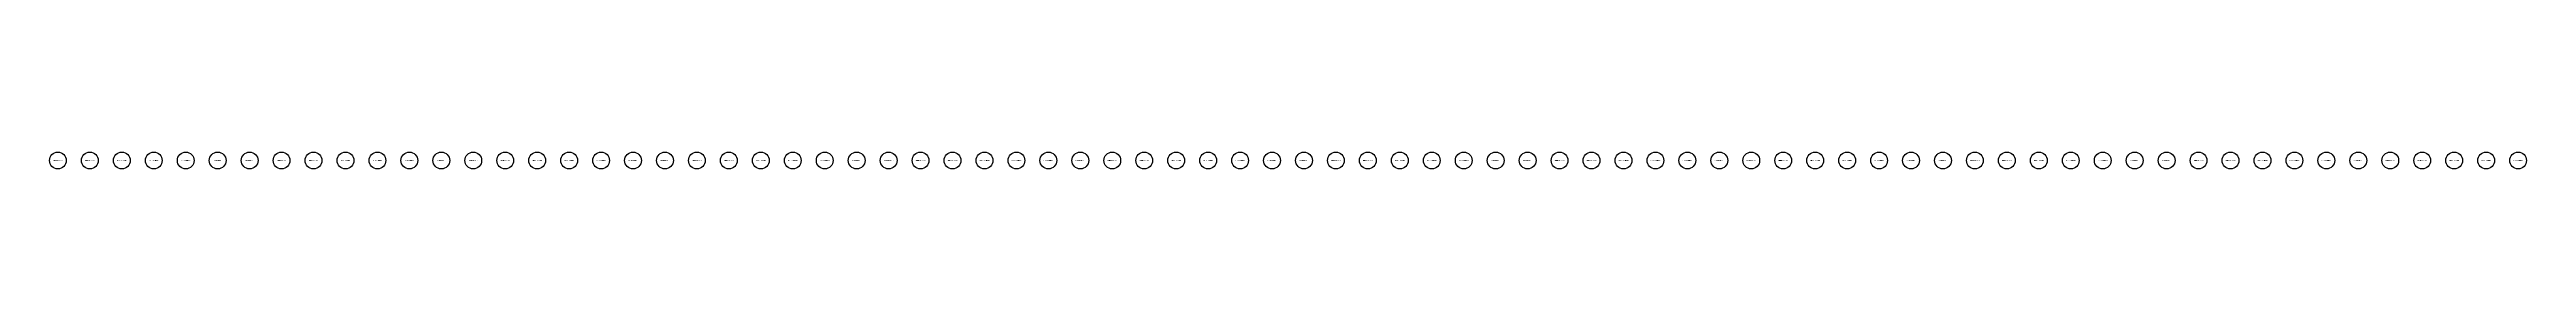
# Model space of a CAD drawing. Header units: metres. Extents: x -0.011 to 0.344, y -0.09 to 0.185.
# Drawn here: x 0.0488 to 0.3442, y 0.1826 to 0.1846 of the extents above; entities that cross this region are included whole.
import ezdxf
from ezdxf.enums import TextEntityAlignment as Align

# ---------------------------------------------------------------- set-up
doc = ezdxf.new("R2010")
doc.units = ezdxf.units.M

msp = doc.modelspace()

# ---------------------------------------------------------------- linework, layer by layer
at = {"layer": 'pins', "color": 2}
for centre in [(0.049812, 0.183579), (0.053622, 0.183579), (0.057432, 0.183579), (0.061242, 0.183579), (0.065052, 0.183579), (0.068862, 0.183579), (0.072672, 0.183579), (0.076482, 0.183579), (0.080292, 0.183579), (0.084102, 0.183579), (0.087912, 0.183579), (0.091722, 0.183579), (0.095532, 0.183579), (0.099342, 0.183579), (0.103152, 0.183579), (0.106962, 0.183579), (0.110772, 0.183579), (0.114582, 0.183579), (0.118392, 0.183579), (0.122202, 0.183579), (0.126012, 0.183579), (0.129822, 0.183579), (0.133632, 0.183579), (0.137442, 0.183579), (0.141252, 0.183579), (0.145062, 0.183579), (0.148872, 0.183579), (0.152682, 0.183579), (0.156492, 0.183579), (0.160302, 0.183579), (0.164112, 0.183579), (0.167922, 0.183579), (0.171732, 0.183579), (0.175542, 0.183579), (0.179352, 0.183579), (0.183162, 0.183579), (0.186972, 0.183579), (0.190782, 0.183579), (0.194592, 0.183579), (0.198402, 0.183579), (0.202212, 0.183579), (0.206022, 0.183579), (0.209832, 0.183579), (0.213642, 0.183579), (0.217452, 0.183579), (0.221262, 0.183579), (0.225072, 0.183579), (0.228882, 0.183579), (0.232692, 0.183579), (0.236502, 0.183579), (0.240312, 0.183579), (0.244122, 0.183579), (0.247932, 0.183579), (0.251742, 0.183579), (0.255552, 0.183579), (0.259362, 0.183579), (0.263172, 0.183579), (0.266982, 0.183579), (0.270792, 0.183579), (0.274602, 0.183579), (0.278412, 0.183579), (0.282222, 0.183579), (0.286032, 0.183579), (0.289842, 0.183579), (0.293652, 0.183579), (0.297462, 0.183579), (0.301272, 0.183579), (0.305082, 0.183579), (0.308892, 0.183579), (0.312702, 0.183579), (0.316512, 0.183579), (0.320322, 0.183579), (0.324132, 0.183579), (0.327942, 0.183579), (0.331752, 0.183579), (0.335562, 0.183579), (0.339372, 0.183579), (0.343182, 0.183579)]:
    msp.add_circle(centre, 0.001, dxfattribs=at)

# ---------------------------------------------------------------- texts
at = {"layer": 'pins-Cordinates', "color": 2}
for s, p in [('49812.0183579.0', (0.049812, 0.183579)), ('53622.0183579.0', (0.053622, 0.183579)), ('57432.0183579.0', (0.057432, 0.183579)), ('61242.0183579.0', (0.061242, 0.183579)), ('65052.0183579.0', (0.065052, 0.183579)), ('68862.0183579.0', (0.068862, 0.183579)), ('72672.0183579.0', (0.072672, 0.183579)), ('76482.0183579.0', (0.076482, 0.183579)), ('80292.0183579.0', (0.080292, 0.183579)), ('84102.0183579.0', (0.084102, 0.183579)), ('87912.0183579.0', (0.087912, 0.183579)), ('91722.0183579.0', (0.091722, 0.183579)), ('95532.0183579.0', (0.095532, 0.183579)), ('99342.0183579.0', (0.099342, 0.183579)), ('103152.0183579.0', (0.103152, 0.183579)), ('106962.0183579.0', (0.106962, 0.183579)), ('110772.0183579.0', (0.110772, 0.183579)), ('114582.0183579.0', (0.114582, 0.183579)), ('118392.0183579.0', (0.118392, 0.183579)), ('122202.0183579.0', (0.122202, 0.183579)), ('126012.0183579.0', (0.126012, 0.183579)), ('129822.0183579.0', (0.129822, 0.183579)), ('133632.0183579.0', (0.133632, 0.183579)), ('137442.0183579.0', (0.137442, 0.183579)), ('141252.0183579.0', (0.141252, 0.183579)), ('145062.0183579.0', (0.145062, 0.183579)), ('148872.0183579.0', (0.148872, 0.183579)), ('152682.0183579.0', (0.152682, 0.183579)), ('156492.0183579.0', (0.156492, 0.183579)), ('160302.0183579.0', (0.160302, 0.183579)), ('164112.0183579.0', (0.164112, 0.183579)), ('167922.0183579.0', (0.167922, 0.183579)), ('171732.0183579.0', (0.171732, 0.183579)), ('175542.0183579.0', (0.175542, 0.183579)), ('179352.0183579.0', (0.179352, 0.183579)), ('183162.0183579.0', (0.183162, 0.183579)), ('186972.0183579.0', (0.186972, 0.183579)), ('190782.0183579.0', (0.190782, 0.183579)), ('194592.0183579.0', (0.194592, 0.183579)), ('198402.0183579.0', (0.198402, 0.183579)), ('202212.0183579.0', (0.202212, 0.183579)), ('206022.0183579.0', (0.206022, 0.183579)), ('209832.0183579.0', (0.209832, 0.183579)), ('213642.0183579.0', (0.213642, 0.183579)), ('217452.0183579.0', (0.217452, 0.183579)), ('221262.0183579.0', (0.221262, 0.183579)), ('225072.0183579.0', (0.225072, 0.183579)), ('228882.0183579.0', (0.228882, 0.183579)), ('232692.0183579.0', (0.232692, 0.183579)), ('236502.0183579.0', (0.236502, 0.183579)), ('240312.0183579.0', (0.240312, 0.183579)), ('244122.0183579.0', (0.244122, 0.183579)), ('247932.0183579.0', (0.247932, 0.183579)), ('251742.0183579.0', (0.251742, 0.183579)), ('255552.0183579.0', (0.255552, 0.183579)), ('259362.0183579.0', (0.259362, 0.183579)), ('263172.0183579.0', (0.263172, 0.183579)), ('266982.0183579.0', (0.266982, 0.183579)), ('270792.0183579.0', (0.270792, 0.183579)), ('274602.0183579.0', (0.274602, 0.183579)), ('278412.0183579.0', (0.278412, 0.183579)), ('282222.0183579.0', (0.282222, 0.183579)), ('286032.0183579.0', (0.286032, 0.183579)), ('289842.0183579.0', (0.289842, 0.183579)), ('293652.0183579.0', (0.293652, 0.183579)), ('297462.0183579.0', (0.297462, 0.183579)), ('301272.0183579.0', (0.301272, 0.183579)), ('305082.0183579.0', (0.305082, 0.183579)), ('308892.0183579.0', (0.308892, 0.183579)), ('312702.0183579.0', (0.312702, 0.183579)), ('316512.0183579.0', (0.316512, 0.183579)), ('320322.0183579.0', (0.320322, 0.183579)), ('324132.0183579.0', (0.324132, 0.183579)), ('327942.0183579.0', (0.327942, 0.183579)), ('331752.0183579.0', (0.331752, 0.183579)), ('335562.0183579.0', (0.335562, 0.183579)), ('339372.0183579.0', (0.339372, 0.183579)), ('343182.0183579.0', (0.343182, 0.183579))]:
    msp.add_text(s, height=0.0001, dxfattribs=at).set_placement(p, align=Align.MIDDLE_CENTER)

doc.saveas('drawing.dxf')
